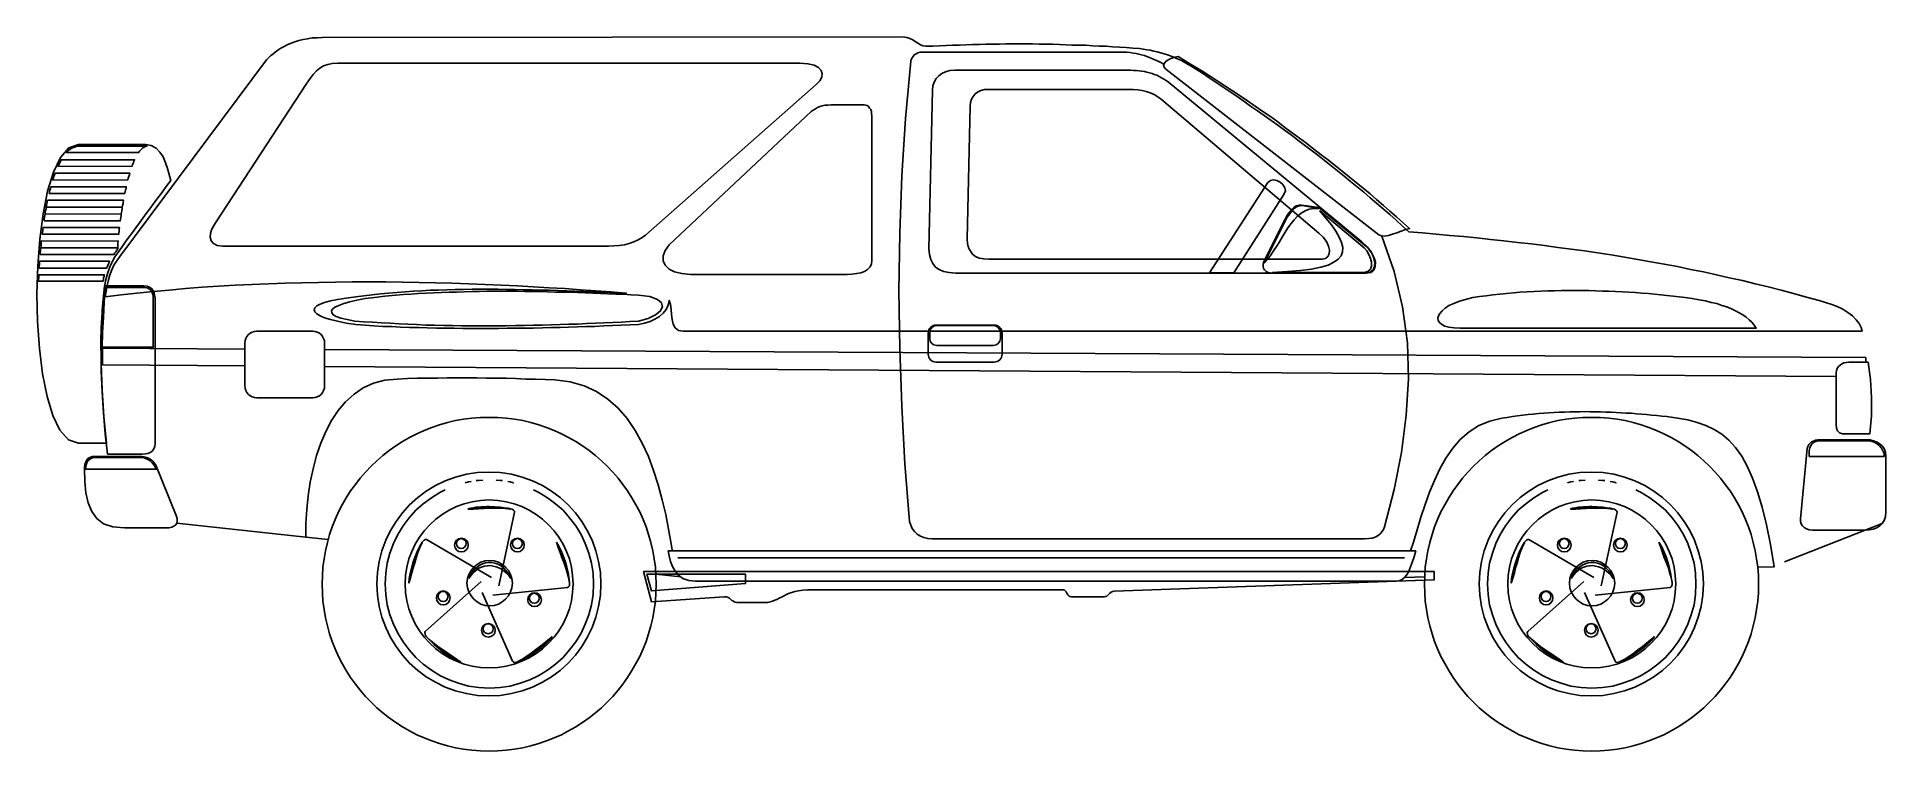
# Model space of a CAD drawing. Extents: x 15983 to 19980, y 14327 to 15872.
import ezdxf

# ---------------------------------------------------------------- set-up
doc = ezdxf.new("R2010")
doc.units = 0
doc.header["$LTSCALE"] = 100
doc.header["$MEASUREMENT"] = 0
doc.layers.add('LX-CAR', color=6, linetype='CONTINUOUS')

msp = doc.modelspace()

# ---------------------------------------------------------------- linework, layer by layer
at = {"layer": 'LX-CAR'}
for p, q in [((16285.6, 14819.6), (16564.3, 14789.6)), ((19761, 14735.8), (19972, 14819))]:
    msp.add_line(p, q, dxfattribs=at)
for points in [[(16130.7, 15309.3), (16165.1, 15313.7), (16199.4, 15317.5), (16234.3, 15320.8), (16269.2, 15324.1), (16304.7, 15327.4), (16340.2, 15330.1), (16375.6, 15332.2), (16411.6, 15334.4), (16447.6, 15336.1), (16483.6, 15337.7), (16519.6, 15338.8), (16556.1, 15339.9), (16592.1, 15340.4), (16628.7, 15341), (16664.7, 15341.5), (16701.2, 15341.5), (16737.2, 15341.5), (16773.2, 15341), (16809.2, 15340.4), (16845.2, 15339.4), (16880.6, 15338.8), (16916.6, 15337.2), (16951.5, 15336.1), (16987, 15334.4), (17021.9, 15332.8), (17056.3, 15331.2), (17090.6, 15329), (17124.4, 15327.4), (17158.3, 15324.6), (17191.5, 15322.4), (17224.2, 15320.2), (17257, 15317.5), (17238.4, 15318.1), (17219.9, 15318.6), (17201.9, 15319.7), (17183.3, 15320.2), (17164.8, 15320.8), (17146.3, 15321.3), (17127.7, 15322.4), (17109.2, 15323), (17090.6, 15323.5), (17072.1, 15324.1), (17053.5, 15324.6), (17035, 15324.6), (17016.4, 15325.2), (16997.9, 15325.2), (16979.4, 15325.7), (16960.8, 15325.7), (16942.8, 15325.7), (16924.3, 15325.7), (16905.7, 15325.2), (16887.7, 15325.2), (16869.2, 15324.6), (16851.2, 15324.1), (16833.2, 15323.5), (16815.2, 15322.4), (16797.2, 15321.3), (16779.2, 15320.2), (16761.2, 15318.6), (16743.2, 15317.5), (16725.8, 15315.9), (16707.7, 15313.7), (16690.3, 15311.5), (16672.8, 15309.3), (16651.6, 15306.6), (16633, 15303.9), (16617.7, 15300.6), (16605.2, 15297.3), (16595.4, 15293.5), (16588.3, 15289.7), (16583.9, 15285.3), (16582.3, 15281), (16583.9, 15277.2), (16588.3, 15272.8), (16595.4, 15268.4), (16605.2, 15264.1), (16617.7, 15260.3), (16633, 15256.4), (16651.6, 15252.6), (16672.8, 15249.4), (16692.5, 15248.3), (16711.6, 15246.6), (16730.7, 15245.5), (16750.3, 15245), (16769.4, 15243.9), (16789, 15243.3), (16808.1, 15242.8), (16827.2, 15242.3), (16846.8, 15241.7), (16865.9, 15241.2), (16885, 15241.2), (16904.1, 15240.6), (16923.2, 15240.6), (16942.3, 15240.6), (16961.4, 15240.6), (16981, 15240.6), (16999.5, 15241.2), (17018.6, 15241.2), (17037.7, 15241.7), (17056.8, 15241.7), (17075.9, 15242.3), (17095, 15242.8), (17114.1, 15243.3), (17132.6, 15243.9), (17151.7, 15244.4), (17170.8, 15245), (17189.3, 15245.5), (17208.4, 15246.6), (17227.5, 15247.2), (17246.1, 15247.7), (17265.1, 15248.8), (17283.7, 15249.4), (17296.8, 15252.1), (17308.8, 15255.9), (17319.2, 15260.8), (17329, 15266.8), (17336.6, 15273.9), (17343.1, 15282.1), (17347.5, 15291.4), (17350.2, 15301.7), (17353, 15292.4), (17354.1, 15282.1), (17355.1, 15271.2), (17356.2, 15260.3), (17358.4, 15250.4), (17362.8, 15242.3), (17369.9, 15236.8), (17380.2, 15235.2), (19928.3, 15235.2), (19926.7, 15242.8), (19922.3, 15251.5), (19915.8, 15259.7), (19907.6, 15267.9), (19897.8, 15275.5), (19886.9, 15282.6), (19874.9, 15288.6), (19862.9, 15293), (19835.6, 15301.2), (19808.3, 15308.8), (19780.5, 15316.4), (19753.3, 15324.1), (19725.4, 15331.2), (19697.6, 15337.7), (19669.8, 15344.8), (19641.4, 15350.8), (19613.6, 15357.3), (19585.3, 15363.3), (19557.4, 15368.8), (19529.1, 15374.8), (19500.7, 15380.2), (19471.8, 15385.2), (19443.5, 15390.1), (19415.1, 15395), (19386.2, 15399.9), (19357.3, 15404.2), (19328.4, 15408.6), (19299.5, 15412.4), (19270.6, 15416.2), (19241.7, 15420.1), (19212.8, 15423.9), (19183.3, 15427.2), (19154.4, 15430.4), (19124.9, 15433.7), (19096, 15437), (19066.6, 15439.7), (19037.1, 15442.4), (19007.7, 15445.1), (18978.2, 15447.9), (18948.8, 15450.1), (18935.2, 15462.6), (18921, 15475.2), (18907.3, 15487.7), (18893.2, 15499.7), (18879, 15511.7), (18865.3, 15523.7), (18851.2, 15535.7), (18837, 15547.7), (18822.8, 15559.1), (18808.6, 15570.6), (18794.4, 15582), (18780.3, 15593.5), (18766.1, 15604.4), (18751.9, 15615.9), (18737.7, 15626.8), (18723, 15637.7), (18708.8, 15648.6), (18694.1, 15659.5), (18679.9, 15669.9), (18665.2, 15680.8), (18651, 15691.1), (18636.3, 15701.5), (18621.6, 15711.9), (18606.8, 15722.2), (18592.1, 15732.6), (18577.4, 15742.9), (18562.6, 15752.7), (18547.4, 15763.1), (18532.6, 15772.9), (18517.4, 15783.3), (18502.6, 15793.1), (18487.4, 15802.9), (18479.7, 15807.8), (18472.1, 15812.2), (18464.5, 15816.6), (18457.4, 15820.4), (18449.8, 15823.7), (18442.1, 15826.9), (18435, 15830.2), (18427.4, 15832.9), (18419.7, 15835.1), (18412.7, 15837.3), (18405, 15839.5), (18397.4, 15841.1), (18389.8, 15842.7), (18382.1, 15843.8), (18374.5, 15845.5), (18366.3, 15846.6), (18352.1, 15847.7), (18337.4, 15848.8), (18323.2, 15849.8), (18308.5, 15850.4), (18294.3, 15851.5), (18279.6, 15852), (18265.4, 15852.6), (18250.7, 15853.7), (18236.5, 15854.2), (18221.8, 15854.2), (18207.6, 15854.7), (18193.4, 15855.3), (18178.7, 15855.8), (18164.5, 15855.8), (18149.8, 15855.8), (18135.6, 15856.4), (18120.9, 15856.4), (18106.7, 15856.4), (18092, 15856.4), (18077.8, 15856.4), (18063.6, 15855.8), (18048.9, 15855.8), (18034.7, 15855.8), (18020.5, 15855.3), (18005.8, 15855.3), (17991.6, 15854.7), (17976.9, 15854.2), (17962.7, 15853.7), (17948.5, 15853.1), (17934.3, 15852.6), (17919.6, 15852), (17905.4, 15851.5), (17898.9, 15852.6), (17892.9, 15854.7), (17887.5, 15858), (17882, 15861.8), (17876.6, 15865.1), (17870, 15868.4), (17863.5, 15870.6), (17855.3, 15871.7), (16599.8, 15870.6), (16588.9, 15870), (16578.5, 15869.5), (16568.1, 15867.8), (16558.9, 15866.2), (16549.6, 15864), (16540.9, 15861.3), (16532.7, 15858), (16524.5, 15854.7), (16517.4, 15850.9), (16510.3, 15847.1), (16504.3, 15843.3), (16498.3, 15838.9), (16492.9, 15834.6), (16488, 15830.7), (16483.6, 15826.4), (16479.8, 15822), (16162.9, 15396.6), (16155.8, 15387.3), (16149.8, 15377.5), (16144.9, 15367.7), (16141.1, 15356.8), (16137.8, 15345.9), (16135.1, 15333.9), (16132.9, 15321.9), (16130.7, 15309.3)], [(18418.7, 15812.8), (18413.8, 15815.5), (18408.3, 15818.2), (18403.4, 15820.4), (18398.5, 15822.6), (18393, 15825.3), (18388.1, 15827.5), (18382.7, 15829.1), (18377.2, 15831.3), (18371.2, 15832.9), (18365.2, 15834.6), (18359.2, 15835.7), (18352.7, 15836.8), (18346.1, 15837.8), (18339, 15838.4), (18331.4, 15838.9), (18323.8, 15838.9), (17897.8, 15838.9), (17892.4, 15838.4), (17887.5, 15837.3), (17883.6, 15835.1), (17879.8, 15832.9), (17877.1, 15829.7), (17874.9, 15826.4), (17873.3, 15823.1), (17872.2, 15819.3), (17860.7, 15695.5), (17853.1, 15571.1), (17848.2, 15446.8), (17846.5, 15322.4), (17848.2, 15197.5), (17852.6, 15072.6), (17859.6, 14948.3), (17869.4, 14823.4), (17872.2, 14815.2), (17875.5, 14808.1), (17880.4, 14801.6), (17885.8, 14796.1), (17892.9, 14791.8), (17900.6, 14788.5), (17908.7, 14786.3), (17918.5, 14785.8), (18852.8, 14785.8), (18862.1, 14786.3), (18869.7, 14787.4), (18876.2, 14789.6), (18882.3, 14792.9), (18886.6, 14796.7), (18890.4, 14801.1), (18893.7, 14806), (18896.4, 14811.4), (18917.2, 14892.7), (18933, 14972.8), (18943.3, 15053), (18947.7, 15132.1), (18945.5, 15210.1), (18935.2, 15287.5), (18917.2, 15364.4), (18890.4, 15440.8)], [(18883.9, 15443.5), (18423.6, 15801.8), (18419.7, 15806.2), (18418.7, 15811.1), (18420.3, 15814.9), (18424.1, 15819.3), (18429.6, 15822.6), (18436.1, 15825.8), (18443.2, 15828), (18450.3, 15829.1), (18467.2, 15818.8), (18484.1, 15808.4), (18501, 15798), (18517.9, 15787.7), (18534.3, 15776.7), (18551.2, 15765.8), (18567.5, 15754.9), (18583.9, 15744), (18600.3, 15733.1), (18616.6, 15721.7), (18633, 15710.2), (18649.4, 15699.3), (18665.2, 15687.9), (18681, 15675.9), (18696.8, 15664.4), (18712.6, 15652.9), (18728.4, 15640.9), (18743.7, 15628.9), (18759.5, 15616.9), (18774.8, 15604.9), (18790.1, 15592.9), (18804.8, 15581), (18820.1, 15569), (18834.8, 15556.4), (18850.1, 15544.4), (18864.8, 15531.9), (18879, 15519.9), (18893.7, 15507.3), (18907.9, 15494.8), (18922.1, 15482.2), (18936.2, 15469.7), (18950.4, 15457.1), (18941.7, 15455), (18932.4, 15451.7), (18922.6, 15447.9), (18913.3, 15444.6), (18904.6, 15442.4), (18896.4, 15440.8), (18889.3, 15441.3), (18883.9, 15443.5)], [(16384.9, 15419), (17218.8, 15419), (17230.2, 15419.5), (17241.7, 15420.6), (17253.2, 15422.2), (17263.5, 15425), (17273.9, 15428.2), (17283.2, 15432.6), (17291.3, 15437.5), (17299, 15443), (17667.7, 15769.1), (17675.3, 15776.7), (17679.7, 15784.4), (17680.8, 15792), (17678.6, 15799.1), (17672.6, 15805.7), (17663.3, 15810.6), (17649.7, 15813.8), (17632.7, 15814.9), (16633.6, 15814.9), (16621.6, 15814.4), (16611.8, 15812.2), (16603, 15808.9), (16594.8, 15804), (16587.8, 15798), (16580.7, 15790.4), (16573.6, 15781.7), (16566.5, 15771.9), (16369, 15469.7), (16364.7, 15462.6), (16360.9, 15454.4), (16358.7, 15446.2), (16358.1, 15438.1), (16359.8, 15430.4), (16364.7, 15424.4), (16372.9, 15420.6), (16384.9, 15419)], [(17919.1, 15756.6), (17920.2, 15765.8), (17922.9, 15774), (17927.3, 15781.7), (17932.7, 15787.7), (17939.3, 15792.6), (17947.4, 15796.4), (17956.7, 15799.1), (17967.6, 15799.7), (18341.2, 15799.7), (18347.8, 15799.7), (18353.7, 15799.1), (18359.8, 15799.1), (18365.7, 15798.6), (18371.2, 15797.5), (18377.2, 15796.9), (18382.7, 15795.3), (18388.1, 15794.2), (18393.6, 15792.6), (18398.5, 15790.4), (18403.9, 15788.7), (18408.8, 15786), (18413.8, 15783.3), (18419.2, 15780.6), (18424.1, 15777.3), (18429, 15773.5), (18847.4, 15428.2), (18858.8, 15417.3), (18867.5, 15406.4), (18872.4, 15395), (18875.1, 15384.6), (18874.6, 15375.3), (18871.4, 15367.7), (18865.3, 15362.8), (18856.6, 15360.6), (17969.2, 15360.6), (17955.1, 15361.7), (17943.1, 15363.9), (17933.2, 15368.2), (17925.6, 15373.7), (17919.6, 15381.3), (17915.3, 15390.1), (17912.5, 15401), (17911.5, 15413), (17919.1, 15756.6)], [(18000.3, 15722.2), (18001.4, 15729.8), (18003.6, 15737), (18006.9, 15742.9), (18011.2, 15748.4), (18016.7, 15752.2), (18023.8, 15755.5), (18031.4, 15757.7), (18040.2, 15758.2), (18342.8, 15758.2), (18353.2, 15758.2), (18363, 15757.1), (18372.3, 15755.5), (18381, 15753.3), (18389.8, 15750.6), (18397.9, 15746.8), (18406.1, 15741.8), (18414.3, 15736.4), (18754.1, 15447.3), (18763.3, 15438.1), (18770.4, 15428.8), (18774.8, 15419), (18777, 15410.2), (18776.4, 15402.6), (18773.7, 15396.6), (18768.8, 15392.2), (18761.7, 15390.6), (18041.2, 15390.6), (18029.8, 15391.2), (18020, 15393.3), (18011.8, 15396.6), (18005.8, 15401.5), (18000.9, 15408.1), (17997.1, 15415.7), (17994.9, 15424.4), (17994.3, 15434.8), (18000.3, 15722.2)], [(17350.2, 15421.7), (17656.7, 15710.2), (17661.1, 15713.5), (17666, 15716.2), (17670.4, 15718.9), (17675.3, 15721.1), (17680.8, 15722.8), (17686.7, 15723.9), (17692.8, 15724.4), (17699.8, 15725), (17771.3, 15725), (17774.6, 15724.4), (17777.8, 15723.3), (17780.6, 15721.1), (17783.3, 15717.8), (17785.5, 15714.6), (17787.1, 15710.2), (17787.6, 15705.8), (17788.2, 15700.9), (17788.2, 15388.4), (17787.1, 15380.2), (17783.8, 15373.7), (17778.9, 15368.2), (17772.4, 15364.4), (17764.2, 15361.2), (17754.9, 15359.5), (17745.1, 15358.4), (17734.7, 15357.9), (17396, 15357.9), (17377, 15359.5), (17361.7, 15363.3), (17349.7, 15369.3), (17341.5, 15377.5), (17337.1, 15387.3), (17336.6, 15398.2), (17341, 15409.7), (17350.2, 15421.7)], [(16218, 15638.8), (16072.9, 15638.8), (16052.2, 15631.7), (16034.2, 15611), (16018.9, 15579.3), (16006.4, 15537.9), (15996.5, 15488.8), (15989.5, 15434.2), (15985.1, 15375.9), (15983.5, 15315.9), (15984.5, 15255.9), (15988.9, 15197.5), (15995.5, 15143), (16005.3, 15093.9), (16017.8, 15052.5), (16033.1, 15020.8), (16051.6, 15000.1), (16072.9, 14993), (16133.4, 14993), (16128, 15050.3), (16124.7, 15107.5), (16122.5, 15164.3), (16121.4, 15221), (16123.6, 15252.6), (16124.7, 15280.4), (16126.4, 15304.4), (16128.5, 15325.2), (16131.8, 15344.2), (16136.7, 15361.7), (16143.3, 15379.2), (16152, 15396.1), (16159.6, 15406.4), (16166.7, 15416.8), (16174.3, 15427.7), (16182, 15438.1), (16189.6, 15448.4), (16197.2, 15458.8), (16204.9, 15469.1), (16212.5, 15479.5), (16219.6, 15489.3), (16227.3, 15499.7), (16234.9, 15510.1), (16242.5, 15520.4), (16250.2, 15530.8), (16257.8, 15540.6), (16264.9, 15551), (16272.5, 15561.3), (16269.2, 15573.9), (16265.4, 15587), (16261.1, 15599.5), (16256.2, 15612.1), (16249.1, 15622.4), (16240.9, 15631.1), (16230.5, 15636.6), (16218, 15638.8)], [(16046.7, 15621.3), (16050, 15624.6), (16053.3, 15627.3), (16056.5, 15629.5), (16059.8, 15631.7), (16063.1, 15632.8), (16066.9, 15633.9), (16070.2, 15635), (16074, 15635), (16221.2, 15635), (16219.1, 15635), (16216.3, 15633.9), (16214.2, 15632.8), (16212, 15631.7), (16209.8, 15629.5), (16207.6, 15627.3), (16205.4, 15624.6), (16203.3, 15621.9), (16046.7, 15621.3)], [(16028.7, 15591.3), (16030.4, 15595.1), (16032.5, 15599), (16034.2, 15602.8), (16036.4, 15606), (16194.5, 15606), (16192.9, 15602.8), (16191.8, 15599.5), (16190.2, 15595.7), (16189.1, 15591.9), (16028.7, 15591.3)], [(16009.6, 15533), (16010.7, 15536.8), (16011.3, 15540.1), (16012.4, 15543.9), (16013.4, 15547.1), (16176.5, 15547.7), (16176, 15543.9), (16174.9, 15540.6), (16174.3, 15536.8), (16173.2, 15533), (16009.6, 15533)], [(16017.3, 15561.9), (16018.4, 15565.7), (16020, 15569.5), (16021.6, 15573.3), (16022.7, 15576.6), (16184.2, 15576.6), (16183.1, 15573.3), (16182, 15569.5), (16180.9, 15566.2), (16179.8, 15562.4), (16017.3, 15561.9)], [(18678.8, 15530.8), (18570.8, 15361.2), (18517.9, 15361.2), (18643.9, 15556.4), (18649.4, 15560.8), (18655.9, 15562.4), (18663.5, 15560.8), (18670.6, 15557.5), (18676.6, 15552.1), (18681, 15545.5), (18682.1, 15538.4), (18678.8, 15530.8)], [(16003.6, 15503.5), (16004.2, 15507.3), (16004.7, 15511.1), (16005.8, 15514.4), (16006.4, 15518.2), (16170.5, 15518.2), (16170, 15514.4), (16169.4, 15511.1), (16168.4, 15507.3), (16167.8, 15503.5), (16003.6, 15503.5)], [(18754.1, 15502.4), (18717.5, 15507.9), (18711.5, 15507.9), (18705.5, 15506.2), (18700.6, 15503.5), (18696.3, 15499.2), (18691.9, 15494.2), (18688.1, 15488.8), (18684.3, 15482.8), (18681, 15476.2), (18634.6, 15384.6), (18633.5, 15379.7), (18633.5, 15375.3), (18634.6, 15371), (18636.8, 15367.7), (18640.1, 15364.4), (18644.5, 15362.3), (18649.4, 15361.2), (18655.9, 15360.6), (18855.5, 15360.6), (18866.4, 15362.3), (18873, 15367.2), (18876.2, 15374.8), (18876.8, 15384.1), (18874.1, 15393.9), (18868.6, 15403.7), (18861.5, 15413.5), (18852.2, 15421.7), (18754.1, 15502.4)], [(15998.7, 15474.1), (15999.3, 15477.9), (15999.8, 15481.7), (16000.4, 15485), (16000.9, 15488.8), (16165.6, 15488.2), (16165.1, 15484.4), (16164.5, 15481.1), (16164, 15477.3), (16163.4, 15473.5), (15998.7, 15474.1)], [(16000.9, 15488.8), (16001.5, 15492.6), (16002, 15496.4), (16003.1, 15499.7), (16003.6, 15503.5), (16167.8, 15503.5), (16167.3, 15499.7), (16166.7, 15495.9), (16166.2, 15492), (16165.6, 15488.2), (16000.9, 15488.8)], [(18636.3, 15382.4), (18685.9, 15481.7), (18689.2, 15486.1), (18691.9, 15490.4), (18695.7, 15494.8), (18699, 15499.2), (18703.4, 15502.4), (18707.7, 15505.1), (18712.6, 15506.2), (18718.6, 15506.8), (18754.1, 15500.8), (18743.2, 15500.8), (18733.4, 15499.2), (18724.6, 15495.3), (18715.9, 15490.4), (18708.3, 15483.9), (18701.2, 15476.2), (18694.1, 15468), (18687.5, 15458.8), (18681.5, 15449), (18675, 15438.6), (18669, 15428.2), (18663, 15418.4), (18656.5, 15408.6), (18649.9, 15398.8), (18643.4, 15390.1), (18636.3, 15382.4)], [(18654.3, 15362.3), (18686.5, 15363.9), (18714.3, 15366.1), (18738.3, 15369.3), (18758.4, 15373.2), (18774.3, 15378.1), (18786.8, 15384.1), (18796.1, 15390.6), (18802.6, 15398.2), (18805.3, 15407), (18805.9, 15416.2), (18803.2, 15427.2), (18798.3, 15438.6), (18790.6, 15451.2), (18781.4, 15464.8), (18769.4, 15479.5), (18756.3, 15495.3), (18852.2, 15415.7), (18857.7, 15409.2), (18862.6, 15401), (18865.9, 15392.2), (18868.1, 15384.1), (18868.1, 15375.9), (18865.9, 15369.3), (18860.4, 15364.4), (18852.2, 15362.3), (18654.3, 15362.3)], [(15991.6, 15415.7), (15992.2, 15419.5), (15992.2, 15423.3), (15992.7, 15426.6), (15992.7, 15430.4), (16159.1, 15429.9), (16158.5, 15425.5), (16158.5, 15421.7), (16158, 15418.4), (16158, 15415.2), (15991.6, 15415.7)], [(15994.9, 15445.1), (15995.5, 15449), (15996, 15452.3), (15996, 15455.5), (15996.5, 15459.3), (16161.8, 15459.3), (16161.3, 15455.5), (16161.3, 15451.7), (16160.7, 15447.9), (16160.2, 15444.6), (15994.9, 15445.1)], [(15990, 15401), (15990.5, 15404.8), (15991.1, 15408.6), (15991.1, 15411.9), (15991.6, 15415.7), (16158, 15415.2), (16158, 15414.6), (16158, 15414.1), (16158, 15413.5), (16158, 15413), (16155.8, 15410.2), (16154.2, 15407), (16152, 15404.2), (16149.8, 15401), (15990, 15401)], [(15987.3, 15357.3), (15987.3, 15353.5), (15987.3, 15350.3), (15986.7, 15347), (15986.7, 15343.2), (16126.4, 15343.2), (16126.9, 15347), (16127.4, 15350.3), (16128.5, 15354.1), (16129.1, 15357.3), (15987.3, 15357.3)], [(15988.4, 15371.5), (15988.4, 15375.3), (15988.9, 15379.2), (15988.9, 15382.4), (15988.9, 15386.2), (16140.5, 15386.2), (16138.9, 15382.4), (16137.3, 15379.2), (16135.6, 15375.3), (16134, 15371.5), (15988.4, 15371.5)], [(16129.1, 15332.8), (16214.7, 15332.8), (16221.8, 15332.2), (16226.7, 15330.6), (16231.1, 15327.4), (16234.3, 15323), (16236.5, 15318.1), (16237.6, 15312.6), (16238.7, 15306.6), (16238.7, 15300.1), (16238.7, 14991.9), (16238.2, 14986.5), (16237.1, 14982.1), (16234.9, 14978.3), (16231.6, 14975), (16227.8, 14972.3), (16222.9, 14970.6), (16217.4, 14969.6), (16210.9, 14969), (16136.2, 14969), (16130.7, 15013.2), (16126.9, 15058.4), (16124.2, 15103.7), (16122, 15149.5), (16122, 15195.9), (16122.5, 15241.7), (16125.3, 15287.5), (16129.1, 15332.8)], [(16124.7, 15200.3), (16125.3, 15232.4), (16126.9, 15265.2), (16128.5, 15297.3), (16130.7, 15329.5), (16216.9, 15329.5), (16220.2, 15329), (16223.4, 15327.9), (16226.7, 15325.7), (16229.4, 15323.5), (16231.6, 15320.2), (16233.2, 15316.4), (16234.3, 15312.1), (16234.9, 15307.7), (16234.9, 15200.3), (16124.7, 15200.3)], [(16670.7, 15257), (16689.8, 15255.3), (16708.8, 15254.3), (16727.9, 15253.2), (16747, 15252.1), (16766.1, 15251), (16785.2, 15249.9), (16804.8, 15249.4), (16823.9, 15248.3), (16843, 15247.7), (16862.7, 15247.2), (16881.7, 15247.2), (16901.4, 15246.6), (16921, 15246.6), (16940.1, 15246.6), (16959.7, 15246.6), (16978.8, 15246.6), (16998.5, 15246.6), (17017.5, 15247.2), (17037.2, 15247.2), (17056.3, 15247.7), (17075.9, 15248.3), (17095, 15248.8), (17114.1, 15249.4), (17133.2, 15249.9), (17152.2, 15250.4), (17171.4, 15251.5), (17190.4, 15252.1), (17209, 15253.2), (17228.1, 15253.7), (17246.6, 15254.8), (17265.1, 15255.9), (17283.7, 15257), (17304.4, 15262.4), (17320.2, 15270.1), (17330.6, 15278.3), (17335.5, 15287.5), (17333.3, 15296.3), (17324.6, 15303.9), (17308.2, 15309.9), (17283.7, 15313.2), (17267.3, 15313.7), (17251, 15314.8), (17234.6, 15315.4), (17217.7, 15315.9), (17201.3, 15316.4), (17185, 15317.5), (17168.6, 15318.1), (17152.2, 15318.6), (17135.9, 15319.2), (17119.5, 15319.2), (17103.2, 15319.7), (17086.8, 15320.2), (17070.4, 15320.8), (17054.1, 15320.8), (17037.7, 15320.8), (17021.4, 15321.3), (17005, 15321.3), (16988.6, 15321.3), (16972.3, 15321.3), (16955.9, 15321.3), (16939.5, 15320.8), (16923.2, 15320.8), (16906.8, 15320.2), (16890.5, 15319.7), (16874.1, 15319.2), (16857.7, 15318.6), (16841.4, 15318.1), (16825, 15317.5), (16808.1, 15316.4), (16791.7, 15315.4), (16775.4, 15314.3), (16759, 15313.2), (16735, 15311), (16713.2, 15308.2), (16693, 15305.5), (16675, 15302.3), (16659.8, 15298.4), (16646.7, 15294.6), (16635.8, 15290.8), (16627.6, 15287), (16622.1, 15282.6), (16619.9, 15278.8), (16620.5, 15274.4), (16623.8, 15270.6), (16630.3, 15266.8), (16640.1, 15263.5), (16653.7, 15260.3), (16670.7, 15257)], [(19059.5, 15241.7), (19699.8, 15241.7), (19694.9, 15248.3), (19690, 15254.3), (19684, 15259.7), (19677.5, 15265.2), (19670.9, 15270.1), (19662.7, 15275), (19654.5, 15279.4), (19645.8, 15283.7), (19636, 15287.5), (19625.6, 15290.8), (19614.2, 15294.6), (19602.2, 15297.3), (19589.6, 15300.6), (19576, 15302.8), (19561.3, 15305.5), (19546, 15307.7), (19532.9, 15309.3), (19519.8, 15311), (19506.7, 15312.1), (19493.6, 15313.7), (19480, 15314.8), (19466.4, 15316.4), (19452.2, 15317.5), (19438.6, 15318.6), (19424.4, 15319.2), (19410.2, 15320.2), (19395.5, 15320.8), (19381.3, 15321.3), (19367.1, 15321.9), (19352.4, 15322.4), (19337.7, 15323), (19322.9, 15323), (19308.2, 15323), (19293.5, 15323), (19278.8, 15323), (19263.5, 15322.4), (19248.8, 15322.4), (19234, 15321.3), (19219.3, 15320.8), (19204, 15320.2), (19189.3, 15319.2), (19174.6, 15318.1), (19159.8, 15316.4), (19145.1, 15315.4), (19130.4, 15313.7), (19115.7, 15311.5), (19101.5, 15309.9), (19086.8, 15307.7), (19071.5, 15303.9), (19057.9, 15300.1), (19045.9, 15295.2), (19035.5, 15290.3), (19027.3, 15284.8), (19020.8, 15279.4), (19015.9, 15273.3), (19012.6, 15268.4), (19011.5, 15263), (19012, 15258.1), (19014.8, 15253.7), (19019.7, 15249.4), (19026.8, 15246.1), (19035.5, 15243.9), (19046.4, 15242.3), (19059.5, 15241.7)], [(16458.5, 15235.2), (16579.6, 15235.2), (16584.5, 15234.6), (16589.4, 15233), (16593.8, 15230.8), (16597.6, 15227.5), (16600.9, 15223.7), (16603, 15219.3), (16604.7, 15214.5), (16605.2, 15209.5), (16605.2, 15116.3), (16604.7, 15111.4), (16603, 15106.5), (16600.9, 15102.1), (16597.6, 15098.3), (16593.8, 15095), (16589.4, 15092.8), (16584.5, 15091.2), (16579.6, 15090.6), (16458.5, 15090.6), (16453.6, 15091.2), (16448.7, 15092.8), (16444.3, 15095), (16440.5, 15098.3), (16437.2, 15102.1), (16435, 15106.5), (16433.4, 15111.4), (16432.9, 15116.3), (16432.9, 15209.5), (16433.4, 15214.5), (16435, 15219.3), (16437.2, 15223.7), (16440.5, 15227.5), (16444.3, 15230.8), (16448.7, 15233), (16453.6, 15234.6), (16458.5, 15235.2)], [(17927.3, 15248.3), (18052.7, 15248.3), (18056, 15247.7), (18059.2, 15247.2), (18062, 15245.5), (18064.7, 15243.3), (18066.9, 15240.6), (18068.5, 15237.9), (18069, 15234.6), (18069.6, 15230.8), (18069.6, 15185.5), (18069, 15181.7), (18068.5, 15178.5), (18066.9, 15175.7), (18064.7, 15173), (18062, 15170.8), (18059.2, 15169.2), (18056, 15168.6), (18052.7, 15168.1), (17927.3, 15168.1), (17923.4, 15168.6), (17920.2, 15169.2), (17917.4, 15170.8), (17914.7, 15173), (17912.5, 15175.7), (17910.9, 15178.5), (17910.4, 15181.7), (17909.8, 15185.5), (17909.8, 15230.8), (17910.4, 15234.6), (17910.9, 15237.9), (17912.5, 15240.6), (17914.7, 15243.3), (17917.4, 15245.5), (17920.2, 15247.2), (17923.4, 15247.7), (17927.3, 15248.3)], [(17928.3, 15247.2), (18050.5, 15247.2), (18056.5, 15246.1), (18061.4, 15242.8), (18064.7, 15237.9), (18065.8, 15231.9), (18065.8, 15219.3), (18064.7, 15213.4), (18061.4, 15208.4), (18056.5, 15205.2), (18050.5, 15204.1), (17928.3, 15204.1), (17922.3, 15205.2), (17917.4, 15208.4), (17914.2, 15213.4), (17913.1, 15219.3), (17913.1, 15231.9), (17914.2, 15237.9), (17917.4, 15242.8), (17922.3, 15246.1), (17928.3, 15247.2)], [(16125.3, 15198.1), (16432.9, 15196.4)], [(16432.9, 15160), (16125.3, 15162.1), (16125.3, 15198.1)], [(16605.2, 15195.5), (19936.5, 15177.9), (19936.6, 15168.1)], [(19872.7, 15136.9), (16605.2, 15158.9)], [(19941.4, 15168.1), (19900, 15168.1), (19894.5, 15167.5), (19889.1, 15166.5), (19884.7, 15164.3), (19880.9, 15161.5), (19877.6, 15158.3), (19874.9, 15154.5), (19873.3, 15150.1), (19872.7, 15145.2), (19872.7, 15032.8), (19873.3, 15025.2), (19875.4, 15019.2), (19879.8, 15014.8), (19885.8, 15013.2), (19945.2, 15013.2), (19948.5, 15051.9), (19949.1, 15091.7), (19946.9, 15130.5), (19941.4, 15168.1)], [(17356.2, 14761.8), (17354.1, 14774.9), (17348.6, 14806.5), (17342.6, 14838.1), (17335, 14870.3), (17326.2, 14902.5), (17316.4, 14933.6), (17305, 14964.1), (17291.3, 14993), (17276.6, 15020.3), (17259.2, 15045.9), (17239.5, 15068.3), (17217.7, 15087.9), (17193.2, 15104.3), (17165.9, 15116.8), (17135.9, 15125.5), (17102.6, 15129.4), (17081.9, 15130.5), (17060.6, 15131), (17039.9, 15131.5), (17018.6, 15132.6), (16997.9, 15133.2), (16976.6, 15133.7), (16955.4, 15133.7), (16934.1, 15134.3), (16912.8, 15134.3), (16891.5, 15134.3), (16870.3, 15134.3), (16849, 15133.7), (16827.2, 15133.7), (16805.9, 15133.2), (16784.1, 15132.6), (16762.3, 15131.5), (16735.6, 15128.8), (16711, 15122.8), (16688.7, 15112.5), (16669, 15098.8), (16650.5, 15082.5), (16634.7, 15063.4), (16619.9, 15041.6), (16607.9, 15018.1), (16597, 14992.5), (16587.8, 14965.7), (16580.1, 14937.4), (16574.1, 14908.5), (16569.8, 14878.5), (16566.5, 14849), (16564.9, 14819), (16564.3, 14789.6), (16613.1, 14784.4)], [(16960.8, 15048.6), (16979.4, 15048.1), (16997.9, 15047), (17015.9, 15044.3), (17033.4, 15041.6), (17050.8, 15037.2), (17068.3, 15032.3), (17084.6, 15026.8), (17101, 15020.3), (17117.3, 15013.2), (17132.6, 15005), (17147.9, 14996.3), (17162.6, 14987), (17176.8, 14976.7), (17190.4, 14966.3), (17203.5, 14954.8), (17216.1, 14942.8), (17228.1, 14930.3), (17239.5, 14917.2), (17249.9, 14903.6), (17260.2, 14889.4), (17269.5, 14874.7), (17278.2, 14859.4), (17286.4, 14844.1), (17293.5, 14827.8), (17300, 14811.4), (17305.5, 14795), (17310.4, 14777.6), (17314.8, 14760.1), (17317.5, 14742.7), (17320.2, 14724.7), (17321.3, 14706.2), (17321.9, 14687.6), (17321.3, 14669.1), (17320.2, 14650.5), (17317.5, 14632.5), (17314.8, 14615.1), (17310.4, 14597.6), (17305.5, 14580.2), (17300, 14563.8), (17293.5, 14547.4), (17286.4, 14531.1), (17278.2, 14515.8), (17269.5, 14500.5), (17260.2, 14485.8), (17249.9, 14471.6), (17239.5, 14458), (17228.1, 14444.9), (17216.1, 14432.4), (17203.5, 14420.4), (17190.4, 14408.9), (17176.8, 14398.5), (17162.6, 14388.2), (17147.9, 14378.9), (17132.6, 14370.2), (17117.3, 14362), (17101, 14354.9), (17084.6, 14348.4), (17068.3, 14342.9), (17050.8, 14338), (17033.4, 14333.7), (17015.9, 14330.9), (16997.9, 14328.2), (16979.4, 14327.1), (16960.8, 14326.5), (16942.3, 14327.1), (16923.7, 14328.2), (16905.7, 14330.9), (16888.3, 14333.7), (16870.8, 14338), (16853.4, 14342.9), (16837, 14348.4), (16820.6, 14354.9), (16804.3, 14362), (16789, 14370.2), (16773.8, 14378.9), (16759, 14388.2), (16744.8, 14398.5), (16731.2, 14408.9), (16718.1, 14420.4), (16705.6, 14432.4), (16693.6, 14444.9), (16682.1, 14458), (16671.8, 14471.6), (16661.4, 14485.8), (16652.1, 14500.5), (16643.4, 14515.8), (16635.2, 14531.1), (16628.1, 14547.4), (16621.6, 14563.8), (16616.1, 14580.2), (16611.2, 14597.6), (16606.8, 14615.1), (16604.1, 14632.5), (16601.4, 14650.5), (16600.3, 14669.1), (16599.8, 14687.6), (16600.3, 14706.2), (16601.4, 14724.7), (16604.1, 14742.7), (16606.8, 14760.1), (16611.2, 14777.6), (16616.1, 14795), (16621.6, 14811.4), (16628.1, 14827.8), (16635.2, 14844.1), (16643.4, 14859.4), (16652.1, 14874.7), (16661.4, 14889.4), (16671.8, 14903.6), (16682.1, 14917.2), (16693.6, 14930.3), (16705.6, 14942.8), (16718.1, 14954.8), (16731.2, 14966.3), (16744.8, 14976.7), (16759, 14987), (16773.8, 14996.3), (16789, 15005), (16804.3, 15013.2), (16820.6, 15020.3), (16837, 15026.8), (16853.4, 15032.3), (16870.8, 15037.2), (16888.3, 15041.6), (16905.7, 15044.3), (16923.7, 15047), (16942.3, 15048.1), (16960.8, 15048.6)], [(18952.6, 14760.1), (18958.6, 14778.2), (18966.8, 14805.4), (18975, 14832.7), (18984.2, 14859.9), (18993.5, 14886.7), (19004.4, 14912.3), (19015.9, 14937.4), (19029, 14960.3), (19043.7, 14982.1), (19060, 15000.6), (19079.1, 15017.6), (19099.9, 15030.7), (19123.9, 15040.5), (19150, 15047), (19161.5, 15048.6), (19172.9, 15050.3), (19183.8, 15051.9), (19195.3, 15053.6), (19206.8, 15054.7), (19217.7, 15055.7), (19229.1, 15056.8), (19240.6, 15057.9), (19251.5, 15058.4), (19262.9, 15059), (19273.8, 15059.5), (19285.3, 15060.1), (19296.7, 15060.6), (19307.7, 15060.6), (19318.6, 15060.6), (19330, 15061.2), (19340.9, 15060.6), (19352.4, 15060.6), (19363.3, 15060.6), (19374.2, 15060.1), (19385.7, 15059.5), (19396.6, 15059), (19407.5, 15058.4), (19418.4, 15057.9), (19429.8, 15057.4), (19440.7, 15056.3), (19451.7, 15055.7), (19462.6, 15054.7), (19473.5, 15053.6), (19484.4, 15052.5), (19495.3, 15051.4), (19506.2, 15050.3), (19529.6, 15047), (19551.5, 15043.2), (19571.6, 15037.7), (19590.7, 15031.2), (19608.7, 15022.5), (19625.1, 15012.1), (19640.4, 14999), (19654.5, 14983.2), (19668.2, 14964.7), (19680.2, 14942.8), (19691.6, 14917.2), (19702.5, 14887.7), (19712.4, 14853.9), (19721.6, 14815.8), (19730.3, 14773.2), (19738.5, 14725.2), (19703.1, 14724.2)], [(19343.7, 15048.6), (19362.2, 15048.1), (19380.7, 15047), (19398.7, 15044.3), (19416.2, 15041.6), (19433.6, 15037.2), (19451.1, 15032.3), (19467.5, 15026.8), (19483.8, 15020.3), (19500.2, 15013.2), (19515.5, 15005), (19530.7, 14996.3), (19545.5, 14987), (19559.6, 14976.7), (19573.3, 14966.3), (19586.4, 14954.8), (19598.9, 14942.8), (19610.9, 14930.3), (19622.4, 14917.2), (19632.7, 14903.6), (19643.1, 14889.4), (19652.4, 14874.7), (19661.1, 14859.4), (19669.3, 14844.1), (19676.4, 14827.8), (19682.9, 14811.4), (19688.4, 14795), (19693.3, 14777.6), (19697.6, 14760.1), (19700.4, 14742.7), (19703.1, 14724.7), (19704.2, 14706.2), (19704.7, 14687.6), (19704.2, 14669.1), (19703.1, 14650.5), (19700.4, 14632.5), (19697.6, 14615.1), (19693.3, 14597.6), (19688.4, 14580.2), (19682.9, 14563.8), (19676.4, 14547.4), (19669.3, 14531.1), (19661.1, 14515.8), (19652.4, 14500.5), (19643.1, 14485.8), (19632.7, 14471.6), (19622.4, 14458), (19610.9, 14444.9), (19598.9, 14432.4), (19586.4, 14420.4), (19573.3, 14408.9), (19559.6, 14398.5), (19545.5, 14388.2), (19530.7, 14378.9), (19515.5, 14370.2), (19500.2, 14362), (19483.8, 14354.9), (19467.5, 14348.4), (19451.1, 14342.9), (19433.6, 14338), (19416.2, 14333.7), (19398.7, 14330.9), (19380.7, 14328.2), (19362.2, 14327.1), (19343.7, 14326.5), (19325.1, 14327.1), (19306.6, 14328.2), (19288.6, 14330.9), (19271.1, 14333.7), (19253.7, 14338), (19236.2, 14342.9), (19219.9, 14348.4), (19203.5, 14354.9), (19187.1, 14362), (19171.8, 14370.2), (19156.6, 14378.9), (19141.9, 14388.2), (19127.7, 14398.5), (19114, 14408.9), (19101, 14420.4), (19088.4, 14432.4), (19076.4, 14444.9), (19065, 14458), (19054.6, 14471.6), (19044.2, 14485.8), (19035, 14500.5), (19026.2, 14515.8), (19018.1, 14531.1), (19011, 14547.4), (19004.4, 14563.8), (18999, 14580.2), (18994.1, 14597.6), (18989.7, 14615.1), (18987, 14632.5), (18984.2, 14650.5), (18983.2, 14669.1), (18982.6, 14687.6), (18983.2, 14706.2), (18984.2, 14724.7), (18987, 14742.7), (18989.7, 14760.1), (18994.1, 14777.6), (18999, 14795), (19004.4, 14811.4), (19011, 14827.8), (19018.1, 14844.1), (19026.2, 14859.4), (19035, 14874.7), (19044.2, 14889.4), (19054.6, 14903.6), (19065, 14917.2), (19076.4, 14930.3), (19088.4, 14942.8), (19101, 14954.8), (19114, 14966.3), (19127.7, 14976.7), (19141.9, 14987), (19156.6, 14996.3), (19171.8, 15005), (19187.1, 15013.2), (19203.5, 15020.3), (19219.9, 15026.8), (19236.2, 15032.3), (19253.7, 15037.2), (19271.1, 15041.6), (19288.6, 15044.3), (19306.6, 15047), (19325.1, 15048.1), (19343.7, 15048.6)], [(19838.3, 15000.1), (19936.5, 15000.1), (19945.2, 14999.6), (19953.4, 14997.9), (19961.1, 14994.7), (19967.6, 14990.8), (19972.5, 14985.9), (19976.9, 14979.4), (19979, 14972.3), (19980.1, 14964.1), (19980.1, 14843.1), (19979, 14833.8), (19976.3, 14825.6), (19972, 14819), (19966.5, 14813.6), (19960, 14809.2), (19952.3, 14806.5), (19943.6, 14804.9), (19934.9, 14804.3), (19829.1, 14804.3), (19821.4, 14804.3), (19814.3, 14805.4), (19808.3, 14807.6), (19803.4, 14810.3), (19799.6, 14813.6), (19796.9, 14818), (19795.3, 14822.9), (19795.3, 14828.9), (19810, 14981), (19811.1, 14985.4), (19813.3, 14989.7), (19816, 14993), (19819.2, 14995.7), (19823.1, 14997.4), (19828, 14999), (19832.9, 14999.6), (19838.3, 15000.1)], [(19813.8, 14964.1), (19976.3, 14964.1), (19975.8, 14970.1), (19973.6, 14976.1), (19970.3, 14982.1), (19966, 14987), (19961.1, 14991.4), (19954.5, 14994.7), (19948, 14996.8), (19940.3, 14997.9), (19836.2, 14997.9), (19829.6, 14997.4), (19824.7, 14995.2), (19820.3, 14991.9), (19817.6, 14987.6), (19815.4, 14982.6), (19813.8, 14977.2), (19813.8, 14970.6), (19813.8, 14964.1)], [(16203.3, 14964.1), (16108.9, 14964.1), (16102.4, 14963.6), (16097.4, 14961.9), (16093.1, 14959.2), (16090.4, 14955.4), (16088.2, 14951), (16087.1, 14946.1), (16086, 14941.2), (16086, 14936.3), (16087.1, 14909.6), (16089.3, 14885), (16094.2, 14863.7), (16101.8, 14845.2), (16112.7, 14830), (16127.4, 14818.5), (16147.6, 14811.4), (16172.7, 14809.2), (16262.7, 14809.2), (16269.2, 14809.8), (16274.7, 14810.9), (16279.6, 14813.1), (16283.4, 14816.3), (16285.6, 14819.6), (16286.7, 14824.5), (16286.2, 14830), (16284.5, 14836), (16240.3, 14945), (16237.1, 14949.9), (16233.8, 14953.7), (16230, 14957), (16225.6, 14959.7), (16220.7, 14961.9), (16215.3, 14963), (16209.8, 14964.1), (16203.3, 14964.1)], [(16088.2, 14936.3), (16241.4, 14936.3), (16238.7, 14941.2), (16236, 14946.1), (16232.2, 14950.5), (16227.8, 14954.3), (16222.9, 14957.6), (16218, 14959.7), (16212, 14961.4), (16206, 14961.9), (16107.8, 14961.9), (16103.4, 14960.8), (16099.6, 14959.2), (16096.3, 14957), (16093.6, 14954.3), (16091.4, 14950.5), (16089.8, 14946.1), (16088.7, 14941.2), (16088.2, 14936.3)], [(16960.3, 14930.3), (16984.8, 14929.2), (17008.8, 14925.4), (17032.3, 14919.4), (17054.6, 14911.2), (17075.9, 14900.8), (17095.5, 14888.8), (17114.1, 14875.2), (17131.5, 14859.4), (17147.4, 14842), (17161, 14823.4), (17173, 14803.8), (17183.3, 14782.5), (17191.5, 14760.1), (17197.5, 14736.7), (17201.3, 14712.7), (17202.4, 14688.2), (17201.3, 14663.6), (17197.5, 14639.6), (17191.5, 14616.2), (17183.3, 14593.8), (17173, 14572.5), (17161, 14552.9), (17147.4, 14534.3), (17131.5, 14516.9), (17114.1, 14501.1), (17095.5, 14487.4), (17075.9, 14475.4), (17054.6, 14465.1), (17032.3, 14456.9), (17008.8, 14450.9), (16984.8, 14447.1), (16960.3, 14446), (16935.7, 14447.1), (16911.7, 14450.9), (16888.3, 14456.9), (16865.9, 14465.1), (16844.6, 14475.4), (16825, 14487.4), (16806.5, 14501.1), (16789, 14516.9), (16773.2, 14534.3), (16759.6, 14552.9), (16747.6, 14572.5), (16737.2, 14593.8), (16729, 14616.2), (16723, 14639.6), (16719.2, 14663.6), (16718.1, 14688.2), (16719.2, 14712.7), (16723, 14736.7), (16729, 14760.1), (16737.2, 14782.5), (16747.6, 14803.8), (16759.6, 14823.4), (16773.2, 14842), (16789, 14859.4), (16806.5, 14875.2), (16825, 14888.8), (16844.6, 14900.8), (16865.9, 14911.2), (16888.3, 14919.4), (16911.7, 14925.4), (16935.7, 14929.2), (16960.3, 14930.3)], [(16909, 14906.8), (16916.1, 14909), (16921.6, 14909.6), (16921.6, 14909.6)], [(16933, 14911.7), (16938.5, 14912.3), (16946.6, 14912.8), (16946.6, 14912.8)], [(16989.7, 14911.7), (16984.3, 14912.3), (16976.1, 14912.8), (16976.1, 14912.8)], [(17001.2, 14909.6), (17006.6, 14909), (17013.7, 14906.8), (17013.7, 14906.8)], [(19343.1, 14930.3), (19367.7, 14929.2), (19391.7, 14925.4), (19415.1, 14919.4), (19437.5, 14911.2), (19458.7, 14900.8), (19478.4, 14888.8), (19496.9, 14875.2), (19514.4, 14859.4), (19530.2, 14842), (19543.8, 14823.4), (19555.8, 14803.8), (19566.2, 14782.5), (19574.4, 14760.1), (19580.4, 14736.7), (19584.2, 14712.7), (19585.3, 14688.2), (19584.2, 14663.6), (19580.4, 14639.6), (19574.4, 14616.2), (19566.2, 14593.8), (19555.8, 14572.5), (19543.8, 14552.9), (19530.2, 14534.3), (19514.4, 14516.9), (19496.9, 14501.1), (19478.4, 14487.4), (19458.7, 14475.4), (19437.5, 14465.1), (19415.1, 14456.9), (19391.7, 14450.9), (19367.7, 14447.1), (19343.1, 14446), (19318.6, 14447.1), (19294.6, 14450.9), (19271.1, 14456.9), (19248.8, 14465.1), (19227.5, 14475.4), (19207.9, 14487.4), (19189.3, 14501.1), (19171.8, 14516.9), (19156, 14534.3), (19142.4, 14552.9), (19130.4, 14572.5), (19120.1, 14593.8), (19111.9, 14616.2), (19105.9, 14639.6), (19102, 14663.6), (19101, 14688.2), (19102, 14712.7), (19105.9, 14736.7), (19111.9, 14760.1), (19120.1, 14782.5), (19130.4, 14803.8), (19142.4, 14823.4), (19156, 14842), (19171.8, 14859.4), (19189.3, 14875.2), (19207.9, 14888.8), (19227.5, 14900.8), (19248.8, 14911.2), (19271.1, 14919.4), (19294.6, 14925.4), (19318.6, 14929.2), (19343.1, 14930.3)], [(19291.9, 14906.8), (19298.9, 14909), (19304.4, 14909.6), (19304.4, 14909.6)], [(19315.9, 14911.7), (19321.3, 14912.3), (19329.5, 14912.8), (19329.5, 14912.8)], [(19372.6, 14911.7), (19367.1, 14912.3), (19358.9, 14912.8), (19358.9, 14912.8)], [(19384, 14909.6), (19389.5, 14909), (19396.6, 14906.8), (19396.6, 14906.8)], [(16865.9, 14891.6), (16854.5, 14886.1), (16835.9, 14874.7), (16818.5, 14861.6), (16802.1, 14847.4), (16787.9, 14831.1), (16774.8, 14813.6), (16763.4, 14795), (16754.1, 14775.4), (16746.5, 14754.7), (16740.5, 14733.4), (16737.2, 14711.1), (16736.1, 14688.2), (16737.2, 14665.2), (16740.5, 14642.9), (16746.5, 14621.6), (16754.1, 14600.9), (16763.4, 14581.3), (16774.8, 14562.7), (16787.9, 14545.3), (16802.1, 14528.9), (16818.5, 14514.7), (16835.9, 14501.6), (16854.5, 14490.2), (16874.1, 14480.9), (16894.8, 14473.3), (16916.1, 14467.3), (16938.5, 14464), (16961.4, 14462.9), (16984.3, 14464), (17006.6, 14467.3), (17027.9, 14473.3), (17048.6, 14480.9), (17068.3, 14490.2), (17086.8, 14501.6), (17104.3, 14514.7), (17120.6, 14528.9), (17134.8, 14545.3), (17147.9, 14562.7), (17159.4, 14581.3), (17168.6, 14600.9), (17176.2, 14621.6), (17182.3, 14642.9), (17185.5, 14665.2), (17186.6, 14688.2), (17185.5, 14711.1), (17182.3, 14733.4), (17176.2, 14754.7), (17168.6, 14775.4), (17159.4, 14795), (17147.9, 14813.6), (17134.8, 14831.1), (17120.6, 14847.4), (17104.3, 14861.6), (17086.8, 14874.7), (17068.3, 14886.1), (17056.8, 14891.6), (17056.8, 14891.6)], [(16960.8, 14869.8), (16979.4, 14868.7), (16997.4, 14865.9), (17014.8, 14861.6), (17031.2, 14855.6), (17047, 14848), (17062.3, 14838.7), (17075.9, 14828.3), (17089, 14816.3), (17101, 14803.2), (17111.3, 14789.6), (17120.6, 14774.3), (17128.3, 14758.5), (17134.3, 14742.2), (17138.6, 14724.7), (17141.3, 14706.7), (17142.4, 14688.2), (17141.3, 14669.6), (17138.6, 14651.6), (17134.3, 14634.2), (17128.3, 14617.8), (17120.6, 14602), (17111.3, 14586.7), (17101, 14573.1), (17089, 14560), (17075.9, 14548), (17062.3, 14537.6), (17047, 14528.4), (17031.2, 14520.7), (17014.8, 14514.7), (16997.4, 14510.3), (16979.4, 14507.6), (16960.8, 14506.5), (16942.3, 14507.6), (16924.3, 14510.3), (16906.8, 14514.7), (16890.5, 14520.7), (16874.7, 14528.4), (16859.4, 14537.6), (16845.7, 14548), (16832.6, 14560), (16820.6, 14573.1), (16810.3, 14586.7), (16801, 14602), (16793.4, 14617.8), (16787.4, 14634.2), (16783, 14651.6), (16780.3, 14669.6), (16779.2, 14688.2), (16780.3, 14706.7), (16783, 14724.7), (16787.4, 14742.2), (16793.4, 14758.5), (16801, 14774.3), (16810.3, 14789.6), (16820.6, 14803.2), (16832.6, 14816.3), (16845.7, 14828.3), (16859.4, 14838.7), (16874.7, 14848), (16890.5, 14855.6), (16906.8, 14861.6), (16924.3, 14865.9), (16942.3, 14868.7), (16960.8, 14869.8)], [(19439.7, 14891.6), (19451.1, 14886.1), (19469.6, 14874.7), (19487.1, 14861.6), (19503.5, 14847.4), (19517.6, 14831.1), (19530.7, 14813.6), (19542.2, 14795), (19551.5, 14775.4), (19559.1, 14754.7), (19565.1, 14733.4), (19568.4, 14711.1), (19569.4, 14688.2), (19568.4, 14665.2), (19565.1, 14642.9), (19559.1, 14621.6), (19551.5, 14600.9), (19542.2, 14581.3), (19530.7, 14562.7), (19517.6, 14545.3), (19503.5, 14528.9), (19487.1, 14514.7), (19469.6, 14501.6), (19451.1, 14490.2), (19431.5, 14480.9), (19410.7, 14473.3), (19389.5, 14467.3), (19367.1, 14464), (19344.2, 14462.9), (19321.3, 14464), (19298.9, 14467.3), (19277.7, 14473.3), (19256.9, 14480.9), (19237.3, 14490.2), (19218.8, 14501.6), (19201.3, 14514.7), (19184.9, 14528.9), (19170.8, 14545.3), (19157.7, 14562.7), (19146.2, 14581.3), (19136.9, 14600.9), (19129.3, 14621.6), (19123.3, 14642.9), (19120.1, 14665.2), (19119, 14688.2), (19120.1, 14711.1), (19123.3, 14733.4), (19129.3, 14754.7), (19136.9, 14775.4), (19146.2, 14795), (19157.7, 14813.6), (19170.8, 14831.1), (19184.9, 14847.4), (19201.3, 14861.6), (19218.8, 14874.7), (19237.3, 14886.1), (19248.8, 14891.6), (19248.8, 14891.6)], [(19344.2, 14869.8), (19362.7, 14868.7), (19380.7, 14865.9), (19398.2, 14861.6), (19414.6, 14855.6), (19430.4, 14848), (19445.6, 14838.7), (19459.3, 14828.3), (19472.4, 14816.3), (19484.4, 14803.2), (19494.7, 14789.6), (19504, 14774.3), (19511.6, 14758.5), (19517.6, 14742.2), (19522, 14724.7), (19524.7, 14706.7), (19525.8, 14688.2), (19524.7, 14669.6), (19522, 14651.6), (19517.6, 14634.2), (19511.6, 14617.8), (19504, 14602), (19494.7, 14586.7), (19484.4, 14573.1), (19472.4, 14560), (19459.3, 14548), (19445.6, 14537.6), (19430.4, 14528.4), (19414.6, 14520.7), (19398.2, 14514.7), (19380.7, 14510.3), (19362.7, 14507.6), (19344.2, 14506.5), (19325.7, 14507.6), (19307.7, 14510.3), (19290.2, 14514.7), (19273.8, 14520.7), (19258, 14528.4), (19242.8, 14537.6), (19229.1, 14548), (19216, 14560), (19204, 14573.1), (19193.7, 14586.7), (19184.4, 14602), (19176.8, 14617.8), (19170.8, 14634.2), (19166.4, 14651.6), (19163.7, 14669.6), (19162.6, 14688.2), (19163.7, 14706.7), (19166.4, 14724.7), (19170.8, 14742.2), (19176.8, 14758.5), (19184.4, 14774.3), (19193.7, 14789.6), (19204, 14803.2), (19216, 14816.3), (19229.1, 14828.3), (19242.8, 14838.7), (19258, 14848), (19273.8, 14855.6), (19290.2, 14861.6), (19307.7, 14865.9), (19325.7, 14868.7), (19344.2, 14869.8)], [(16915, 14850.7), (16920.5, 14851.8), (16926.4, 14852.8), (16931.9, 14853.9), (16937.9, 14854.5), (16943.4, 14855), (16949.4, 14855), (16955.4, 14855.6), (16961.4, 14855.6), (16967.4, 14855), (16972.8, 14855), (16978.8, 14854.5), (16984.8, 14853.9), (16990.3, 14853.4), (16996.3, 14852.3), (17001.7, 14851.8), (17007.2, 14850.7), (17010.5, 14849.6), (17013.2, 14848), (17015.4, 14845.8), (17015.9, 14843.1), (16981.5, 14684.3)], [(16915, 14850.1), (16919.9, 14851.2), (16924.8, 14852.3), (16929.7, 14852.8), (16935.7, 14853.9), (16941.2, 14854.5), (16947.2, 14854.5), (16953.2, 14855), (16959.7, 14855), (16965.7, 14854.5), (16971.7, 14854.5), (16978.3, 14853.9), (16984.3, 14853.4), (16990.3, 14852.8), (16996.3, 14852.3), (17001.7, 14851.2), (17007.2, 14850.1), (17001.2, 14850.7), (16995.2, 14851.2), (16989.7, 14851.8), (16983.7, 14851.8), (16977.7, 14852.3), (16972.3, 14852.3), (16966.3, 14851.8), (16960.8, 14851.8), (16954.8, 14851.8), (16949.4, 14851.2), (16943.4, 14851.2), (16937.9, 14850.7), (16931.9, 14850.7), (16926.4, 14850.1), (16920.5, 14850.1), (16915, 14850.1)], [(19297.8, 14850.7), (19303.3, 14851.8), (19309.3, 14852.8), (19314.8, 14853.9), (19320.7, 14854.5), (19326.2, 14855), (19332.2, 14855), (19338.2, 14855.6), (19344.2, 14855.6), (19350.2, 14855), (19355.7, 14855), (19361.7, 14854.5), (19367.7, 14853.9), (19373.1, 14853.4), (19379.1, 14852.3), (19384.6, 14851.8), (19390, 14850.7), (19393.3, 14849.6), (19396, 14848), (19398.2, 14845.8), (19398.7, 14843.1), (19364.4, 14684.3)], [(19297.8, 14850.1), (19302.8, 14851.2), (19307.7, 14852.3), (19312.6, 14852.8), (19318.6, 14853.9), (19324, 14854.5), (19330, 14854.5), (19336, 14855), (19342.6, 14855), (19348.6, 14854.5), (19354.6, 14854.5), (19361.1, 14853.9), (19367.1, 14853.4), (19373.1, 14852.8), (19379.1, 14852.3), (19384.6, 14851.2), (19390, 14850.1), (19384, 14850.7), (19378, 14851.2), (19372.6, 14851.8), (19366.6, 14851.8), (19360.6, 14852.3), (19355.1, 14852.3), (19349.1, 14851.8), (19343.7, 14851.8), (19337.7, 14851.8), (19332.2, 14851.2), (19326.2, 14851.2), (19320.7, 14850.7), (19314.8, 14850.7), (19309.3, 14850.1), (19303.3, 14850.1), (19297.8, 14850.1)], [(16787.4, 14690.3), (16788.5, 14701.8), (16790.6, 14713.2), (16793.4, 14724.7), (16797.2, 14736.1), (16801, 14747), (16805.4, 14758), (16810.3, 14768.3), (16815.7, 14778.2), (16817.9, 14780.9), (16820.1, 14783), (16822.8, 14784.1), (16825.6, 14784.1), (16965.7, 14702.3)], [(16787.4, 14689.8), (16787.9, 14699.6), (16790.1, 14710.5), (16792.8, 14722), (16796.1, 14734), (16800.5, 14745.4), (16805.4, 14756.9), (16810.3, 14767.8), (16815.7, 14777.6), (16810.8, 14766.7), (16806.5, 14756.3), (16803.2, 14744.9), (16799.9, 14734), (16796.7, 14723.1), (16793.9, 14712.1), (16790.6, 14700.7), (16787.4, 14689.8)], [(16900.8, 14786.9), (16906.8, 14785.8), (16911.2, 14782.5), (16914.4, 14778.2), (16915.5, 14772.1), (16914.4, 14766.2), (16911.2, 14761.8), (16906.8, 14758.5), (16900.8, 14757.4), (16894.8, 14758.5), (16890.5, 14761.8), (16887.2, 14766.2), (16886.1, 14772.1), (16887.2, 14778.2), (16890.5, 14782.5), (16894.8, 14785.8), (16900.8, 14786.9)], [(16900.3, 14786.3), (16904.6, 14785.2), (16907.9, 14783), (16910.1, 14779.8), (16911.2, 14775.4), (16910.1, 14771), (16907.9, 14767.8), (16904.6, 14765.6), (16900.3, 14764.5), (16896.5, 14765.6), (16893.2, 14767.8), (16891, 14771), (16889.9, 14775.4), (16891, 14779.8), (16893.2, 14783), (16896.5, 14785.2), (16900.3, 14786.3)], [(17106.4, 14778.7), (17112.4, 14768.3), (17117.3, 14758), (17121.7, 14747), (17125.5, 14735.6), (17128.8, 14724.7), (17131.5, 14713.2), (17133.2, 14701.8), (17134.8, 14690.9), (17134.8, 14687.6), (17134.3, 14684.3), (17132.6, 14681.6), (17130.4, 14680.5), (16969, 14663.6)], [(17021.9, 14786.9), (17027.9, 14785.8), (17032.3, 14782.5), (17035.5, 14778.2), (17036.6, 14772.1), (17035.5, 14766.2), (17032.3, 14761.8), (17027.9, 14758.5), (17021.9, 14757.4), (17016.4, 14758.5), (17011.5, 14761.8), (17008.3, 14766.2), (17007.2, 14772.1), (17008.3, 14778.2), (17011.5, 14782.5), (17016.4, 14785.8), (17021.9, 14786.9)], [(17021.9, 14786.3), (17026.3, 14785.2), (17029.5, 14783), (17031.7, 14779.8), (17032.8, 14775.4), (17031.7, 14771), (17029.5, 14767.8), (17026.3, 14765.6), (17021.9, 14764.5), (17017.5, 14765.6), (17014.3, 14767.8), (17012.1, 14771), (17011, 14775.4), (17012.1, 14779.8), (17014.3, 14783), (17017.5, 14785.2), (17021.9, 14786.3)], [(17106.4, 14778.2), (17111.3, 14769.4), (17116.3, 14759.6), (17120.6, 14748.7), (17125, 14737.2), (17128.3, 14725.2), (17131, 14713.2), (17133.2, 14701.8), (17134.8, 14690.3), (17132.6, 14701.8), (17129.3, 14713.2), (17126.1, 14724.1), (17122.3, 14735.1), (17117.9, 14745.4), (17114.1, 14756.3), (17110.3, 14767.2), (17106.4, 14778.2)], [(17348, 14760.1), (18963.5, 14760.1), (18959.2, 14744.3), (18954.8, 14730.7), (18950.4, 14719.2), (18945.5, 14710), (18940.1, 14702.9), (18934.1, 14698), (18927, 14695.2), (18919.3, 14694.2), (17407, 14694.2), (17392.2, 14695.8), (17379.7, 14700.1), (17370.4, 14707.2), (17362.8, 14716), (17356.8, 14725.8), (17353, 14736.7), (17349.7, 14748.7), (17348, 14760.1)], [(19170.2, 14690.3), (19171.3, 14701.8), (19173.5, 14713.2), (19176.2, 14724.7), (19180, 14736.1), (19183.8, 14747), (19188.2, 14758), (19193.1, 14768.3), (19198.6, 14778.2), (19200.8, 14780.9), (19202.9, 14783), (19205.7, 14784.1), (19208.4, 14784.1), (19348.6, 14702.3)], [(19170.2, 14689.8), (19170.8, 14699.6), (19172.9, 14710.5), (19175.7, 14722), (19179, 14734), (19183.3, 14745.4), (19188.2, 14756.9), (19193.1, 14767.8), (19198.6, 14777.6), (19193.7, 14766.7), (19189.3, 14756.3), (19186, 14744.9), (19182.8, 14734), (19179.5, 14723.1), (19176.8, 14712.1), (19173.5, 14700.7), (19170.2, 14689.8)], [(19284.7, 14786.9), (19290.8, 14785.8), (19295.1, 14782.5), (19298.4, 14778.2), (19299.5, 14772.1), (19298.4, 14766.2), (19295.1, 14761.8), (19290.8, 14758.5), (19284.7, 14757.4), (19278.8, 14758.5), (19274.4, 14761.8), (19271.1, 14766.2), (19270, 14772.1), (19271.1, 14778.2), (19274.4, 14782.5), (19278.8, 14785.8), (19284.7, 14786.9)], [(19284.2, 14786.3), (19288.6, 14785.2), (19291.9, 14783), (19294, 14779.8), (19295.1, 14775.4), (19294, 14771), (19291.9, 14767.8), (19288.6, 14765.6), (19284.2, 14764.5), (19280.4, 14765.6), (19277.1, 14767.8), (19274.9, 14771), (19273.8, 14775.4), (19274.9, 14779.8), (19277.1, 14783), (19280.4, 14785.2), (19284.2, 14786.3)], [(19489.3, 14778.7), (19495.3, 14768.3), (19500.2, 14758), (19504.6, 14747), (19508.4, 14735.6), (19511.6, 14724.7), (19514.4, 14713.2), (19516, 14701.8), (19517.6, 14690.9), (19517.6, 14687.6), (19517.1, 14684.3), (19515.5, 14681.6), (19513.3, 14680.5), (19351.8, 14663.6)], [(19405.8, 14786.9), (19411.8, 14785.8), (19416.2, 14782.5), (19419.5, 14778.2), (19420.6, 14772.1), (19419.5, 14766.2), (19416.2, 14761.8), (19411.8, 14758.5), (19405.8, 14757.4), (19400.4, 14758.5), (19395.5, 14761.8), (19392.2, 14766.2), (19391.1, 14772.1), (19392.2, 14778.2), (19395.5, 14782.5), (19400.4, 14785.8), (19405.8, 14786.9)], [(19405.8, 14786.3), (19410.2, 14785.2), (19413.5, 14783), (19415.7, 14779.8), (19416.8, 14775.4), (19415.7, 14771), (19413.5, 14767.8), (19410.2, 14765.6), (19405.8, 14764.5), (19401.5, 14765.6), (19398.2, 14767.8), (19396, 14771), (19394.9, 14775.4), (19396, 14779.8), (19398.2, 14783), (19401.5, 14785.2), (19405.8, 14786.3)], [(19489.3, 14778.2), (19494.2, 14769.4), (19499.1, 14759.6), (19503.5, 14748.7), (19507.8, 14737.2), (19511.1, 14725.2), (19513.8, 14713.2), (19516, 14701.8), (19517.6, 14690.3), (19515.5, 14701.8), (19512.2, 14713.2), (19508.9, 14724.1), (19505.1, 14735.1), (19500.7, 14745.4), (19496.9, 14756.3), (19493.1, 14767.2), (19489.3, 14778.2)], [(16961.9, 14738.9), (16971.7, 14737.8), (16981, 14735.1), (16989.2, 14730.2), (16996.3, 14724.1), (17002.3, 14717.1), (17007.2, 14708.9), (17009.9, 14699.6), (17011, 14689.8), (17009.9, 14680), (17007.2, 14670.7), (17002.3, 14662.5), (16996.3, 14655.4), (16989.2, 14649.4), (16981, 14644.5), (16971.7, 14641.8), (16961.9, 14640.7), (16952.1, 14641.8), (16942.8, 14644.5), (16934.6, 14649.4), (16927.5, 14655.4), (16921.6, 14662.5), (16916.6, 14670.7), (16913.9, 14680), (16912.8, 14689.8), (16913.9, 14699.6), (16916.6, 14708.9), (16921.6, 14717.1), (16927.5, 14724.1), (16934.6, 14730.2), (16942.8, 14735.1), (16952.1, 14737.8), (16961.9, 14738.9)], [(16916.6, 14700.1), (16920.5, 14707.2), (16924.3, 14713.8), (16929.2, 14719.8), (16934.6, 14724.7), (16940.6, 14728.5), (16946.6, 14731.8), (16953.2, 14734), (16959.7, 14734.5), (16966.8, 14734.5), (16973.4, 14733.4), (16979.9, 14731.2), (16986.5, 14727.4), (16992.4, 14722.5), (16997.9, 14716.5), (17003.4, 14708.9), (17007.7, 14700.1), (17003.4, 14706.2), (16998.5, 14711.6), (16993, 14716), (16987.5, 14719.8), (16982.1, 14723.1), (16976.1, 14725.2), (16969.5, 14726.9), (16963.5, 14728), (16957, 14727.4), (16951, 14726.3), (16944.5, 14724.7), (16938.5, 14722), (16932.5, 14717.6), (16927, 14713.2), (16921.6, 14707.2), (16916.6, 14700.1)], [(17312, 14649.4), (17469.1, 14660.3), (17473.5, 14660.3), (17477.3, 14658.7), (17480, 14657.1), (17482.8, 14654.9), (17485.5, 14652.2), (17488.8, 14650.5), (17492, 14648.9), (17496.4, 14648.3), (17555.9, 14647.8), (17562.4, 14648.3), (17567.9, 14649.4), (17573.3, 14650.5), (17578.2, 14652.7), (17582.6, 14654.3), (17587.5, 14657.1), (17592.4, 14659.2), (17597.3, 14662), (17602.2, 14664.7), (17608.2, 14667.4), (17614.8, 14669.6), (17621.8, 14671.8), (17629.5, 14673.4), (17638.8, 14674.5), (17648.6, 14675.6), (17660, 14675.6), (18201, 14675.6), (18203.8, 14675.1), (18205.9, 14672.9), (18208.1, 14670.7), (18209.8, 14668), (18211.4, 14664.7), (18213.6, 14662.5), (18215.8, 14660.9), (18219.6, 14660.3), (18290.5, 14660.3), (18293.2, 14660.9), (18295.9, 14662), (18298.1, 14664.2), (18300.3, 14666.3), (18302.5, 14668.5), (18305.2, 14670.2), (18307.9, 14671.8), (18311.8, 14672.3), (19003.3, 14696.9), (19003.3, 14715.4), (17294.6, 14715.4), (17312, 14649.4)], [(17301.7, 14709.4), (17514.9, 14709.4), (17514.9, 14689.2), (17311.5, 14672.9), (17301.7, 14709.4)], [(17321.1, 14709.2), (17375.3, 14703.4), (17375.3, 14703.4)], [(17368.8, 14744.3), (18939.5, 14744.3)], [(19344.7, 14738.9), (19354.6, 14737.8), (19363.8, 14735.1), (19372, 14730.2), (19379.1, 14724.1), (19385.1, 14717.1), (19390, 14708.9), (19392.8, 14699.6), (19393.8, 14689.8), (19392.8, 14680), (19390, 14670.7), (19385.1, 14662.5), (19379.1, 14655.4), (19372, 14649.4), (19363.8, 14644.5), (19354.6, 14641.8), (19344.7, 14640.7), (19334.9, 14641.8), (19325.7, 14644.5), (19317.5, 14649.4), (19310.4, 14655.4), (19304.4, 14662.5), (19299.5, 14670.7), (19296.7, 14680), (19295.7, 14689.8), (19296.7, 14699.6), (19299.5, 14708.9), (19304.4, 14717.1), (19310.4, 14724.1), (19317.5, 14730.2), (19325.7, 14735.1), (19334.9, 14737.8), (19344.7, 14738.9)], [(19299.5, 14700.1), (19303.3, 14707.2), (19307.1, 14713.8), (19312, 14719.8), (19317.5, 14724.7), (19323.5, 14728.5), (19329.5, 14731.8), (19336, 14734), (19342.6, 14734.5), (19349.7, 14734.5), (19356.2, 14733.4), (19362.7, 14731.2), (19369.3, 14727.4), (19375.3, 14722.5), (19380.7, 14716.5), (19386.2, 14708.9), (19390.6, 14700.1), (19386.2, 14706.2), (19381.3, 14711.6), (19375.8, 14716), (19370.4, 14719.8), (19364.9, 14723.1), (19358.9, 14725.2), (19352.4, 14726.9), (19346.4, 14728), (19339.8, 14727.4), (19333.8, 14726.3), (19327.3, 14724.7), (19321.3, 14722), (19315.3, 14717.6), (19309.8, 14713.2), (19304.4, 14707.2), (19299.5, 14700.1)], [(16899.7, 14519.6), (16889.4, 14524.5), (16879, 14530), (16869.2, 14536.5), (16859.4, 14543.1), (16850.1, 14550.7), (16841.4, 14557.8), (16833.2, 14566), (16825.6, 14573.6), (16823.4, 14576.9), (16822.3, 14579.6), (16821.7, 14582.9), (16822.8, 14585.1), (16943.9, 14693.6)], [(16861.6, 14672.9), (16867.5, 14671.8), (16871.9, 14668.5), (16875.2, 14663.6), (16876.3, 14658.2), (16875.2, 14652.2), (16871.9, 14647.2), (16867.5, 14644), (16861.6, 14642.9), (16855.6, 14644), (16851.2, 14647.2), (16847.9, 14652.2), (16846.8, 14658.2), (16847.9, 14663.6), (16851.2, 14668.5), (16855.6, 14671.8), (16861.6, 14672.9)], [(16861.6, 14671.8), (16865.4, 14670.7), (16868.6, 14668.5), (16870.8, 14665.2), (16871.9, 14660.9), (16870.8, 14656.5), (16868.6, 14653.3), (16865.4, 14651.1), (16861.6, 14650), (16857.2, 14651.1), (16853.9, 14653.3), (16851.7, 14656.5), (16850.6, 14660.9), (16851.7, 14665.2), (16853.9, 14668.5), (16857.2, 14670.7), (16861.6, 14671.8)], [(17097.2, 14574.2), (17089.5, 14565.4), (17080.8, 14557.3), (17072.1, 14550.2), (17062.8, 14543.1), (17053, 14536.5), (17042.6, 14530.5), (17032.8, 14525.1), (17023, 14520.2), (17019.7, 14519.1), (17015.9, 14518.5), (17013.2, 14519.1), (17011.5, 14520.7), (16945.5, 14669.6)], [(17059, 14669.1), (17064.4, 14668), (17069.4, 14664.7), (17072.6, 14659.8), (17073.7, 14653.8), (17072.6, 14648.3), (17069.4, 14643.4), (17064.4, 14640.2), (17059, 14639.1), (17053, 14640.2), (17048.6, 14643.4), (17045.4, 14648.3), (17044.3, 14653.8), (17045.4, 14659.8), (17048.6, 14664.7), (17053, 14668), (17059, 14669.1)], [(17058.5, 14668), (17062.8, 14666.9), (17066.1, 14664.7), (17068.3, 14661.4), (17069.4, 14657.1), (17068.3, 14652.7), (17066.1, 14649.4), (17062.8, 14647.2), (17058.5, 14646.2), (17054.1, 14647.2), (17050.8, 14649.4), (17048.6, 14652.7), (17047.5, 14657.1), (17048.6, 14661.4), (17050.8, 14664.7), (17054.1, 14666.9), (17058.5, 14668)], [(18983.1, 14703.6), (18939.5, 14702.3), (18939.5, 14702.3)], [(19282.6, 14519.6), (19272.2, 14524.5), (19261.8, 14530), (19252, 14536.5), (19242.2, 14543.1), (19232.9, 14550.7), (19224.2, 14557.8), (19216, 14566), (19208.4, 14573.6), (19206.2, 14576.9), (19205.1, 14579.6), (19204.6, 14582.9), (19205.7, 14585.1), (19326.8, 14693.6)], [(19245.5, 14672.9), (19251.5, 14671.8), (19255.9, 14668.5), (19259.1, 14663.6), (19260.2, 14658.2), (19259.1, 14652.2), (19255.9, 14647.2), (19251.5, 14644), (19245.5, 14642.9), (19239.5, 14644), (19235.1, 14647.2), (19231.9, 14652.2), (19230.8, 14658.2), (19231.9, 14663.6), (19235.1, 14668.5), (19239.5, 14671.8), (19245.5, 14672.9)], [(19245.5, 14671.8), (19249.3, 14670.7), (19252.6, 14668.5), (19254.8, 14665.2), (19255.9, 14660.9), (19254.8, 14656.5), (19252.6, 14653.3), (19249.3, 14651.1), (19245.5, 14650), (19241.1, 14651.1), (19237.8, 14653.3), (19235.7, 14656.5), (19234.6, 14660.9), (19235.7, 14665.2), (19237.8, 14668.5), (19241.1, 14670.7), (19245.5, 14671.8)], [(19480, 14574.2), (19472.4, 14565.4), (19463.7, 14557.3), (19454.9, 14550.2), (19445.6, 14543.1), (19435.8, 14536.5), (19425.5, 14530.5), (19415.7, 14525.1), (19405.8, 14520.2), (19402.6, 14519.1), (19398.7, 14518.5), (19396, 14519.1), (19394.4, 14520.7), (19328.4, 14669.6)], [(19442.9, 14669.1), (19448.4, 14668), (19453.3, 14664.7), (19456.5, 14659.8), (19457.6, 14653.8), (19456.5, 14648.3), (19453.3, 14643.4), (19448.4, 14640.2), (19442.9, 14639.1), (19436.9, 14640.2), (19432.6, 14643.4), (19429.3, 14648.3), (19428.2, 14653.8), (19429.3, 14659.8), (19432.6, 14664.7), (19436.9, 14668), (19442.9, 14669.1)], [(19442.4, 14668), (19446.7, 14666.9), (19450, 14664.7), (19452.2, 14661.4), (19453.3, 14657.1), (19452.2, 14652.7), (19450, 14649.4), (19446.7, 14647.2), (19442.4, 14646.2), (19438, 14647.2), (19434.7, 14649.4), (19432.6, 14652.7), (19431.5, 14657.1), (19432.6, 14661.4), (19434.7, 14664.7), (19438, 14666.9), (19442.4, 14668)], [(16959.2, 14602.5), (16964.6, 14601.4), (16969.5, 14598.2), (16972.8, 14593.8), (16973.9, 14587.8), (16972.8, 14581.8), (16969.5, 14577.4), (16964.6, 14574.2), (16959.2, 14573.1), (16953.2, 14574.2), (16948.8, 14577.4), (16945.5, 14581.8), (16944.5, 14587.8), (16945.5, 14593.8), (16948.8, 14598.2), (16953.2, 14601.4), (16959.2, 14602.5)], [(16958.6, 14602), (16963, 14600.9), (16966.3, 14598.7), (16968.5, 14595.4), (16969.5, 14591.1), (16968.5, 14586.7), (16966.3, 14583.4), (16963, 14581.3), (16958.6, 14580.2), (16954.3, 14581.3), (16951, 14583.4), (16948.8, 14586.7), (16947.7, 14591.1), (16948.8, 14595.4), (16951, 14598.7), (16954.3, 14600.9), (16958.6, 14602)], [(19343.1, 14602.5), (19348.6, 14601.4), (19353.5, 14598.2), (19356.7, 14593.8), (19357.8, 14587.8), (19356.7, 14581.8), (19353.5, 14577.4), (19348.6, 14574.2), (19343.1, 14573.1), (19337.1, 14574.2), (19332.7, 14577.4), (19329.5, 14581.8), (19328.4, 14587.8), (19329.5, 14593.8), (19332.7, 14598.2), (19337.1, 14601.4), (19343.1, 14602.5)], [(19342.6, 14602), (19346.9, 14600.9), (19350.2, 14598.7), (19352.4, 14595.4), (19353.5, 14591.1), (19352.4, 14586.7), (19350.2, 14583.4), (19346.9, 14581.3), (19342.6, 14580.2), (19338.2, 14581.3), (19334.9, 14583.4), (19332.7, 14586.7), (19331.7, 14591.1), (19332.7, 14595.4), (19334.9, 14598.7), (19338.2, 14600.9), (19342.6, 14602)], [(16899.7, 14519.1), (16890.5, 14522.9), (16881.2, 14528.4), (16870.8, 14534.3), (16861, 14541.4), (16851.2, 14549.1), (16841.9, 14557.3), (16833.2, 14565.4), (16825.6, 14573.6), (16834.3, 14565.4), (16843, 14558.4), (16852.3, 14551.3), (16862.1, 14544.7), (16871.4, 14538.2), (16881.2, 14532.2), (16890.5, 14525.6), (16899.7, 14519.1)], [(17097.2, 14573.6), (17090.6, 14566), (17083, 14558.4), (17073.7, 14550.7), (17063.9, 14543.6), (17053.5, 14536.5), (17043.2, 14530), (17032.8, 14524.5), (17022.5, 14519.6), (17032.8, 14525.6), (17042.6, 14531.6), (17051.9, 14538.2), (17061.2, 14545.3), (17069.9, 14552.3), (17079.2, 14559.4), (17087.9, 14566.5), (17097.2, 14573.6)], [(19282.6, 14519.1), (19273.3, 14522.9), (19264, 14528.4), (19253.7, 14534.3), (19243.9, 14541.4), (19234, 14549.1), (19224.8, 14557.3), (19216, 14565.4), (19208.4, 14573.6), (19217.1, 14565.4), (19225.9, 14558.4), (19235.1, 14551.3), (19244.9, 14544.7), (19254.2, 14538.2), (19264, 14532.2), (19273.3, 14525.6), (19282.6, 14519.1)], [(19480, 14573.6), (19473.5, 14566), (19465.8, 14558.4), (19456.5, 14550.7), (19446.7, 14543.6), (19436.4, 14536.5), (19426, 14530), (19415.7, 14524.5), (19405.3, 14519.6), (19415.7, 14525.6), (19425.5, 14531.6), (19434.7, 14538.2), (19444, 14545.3), (19452.7, 14552.3), (19462, 14559.4), (19470.7, 14566.5), (19480, 14573.6)]]:
    msp.add_lwpolyline(points, dxfattribs=at)

doc.saveas('drawing.dxf')
